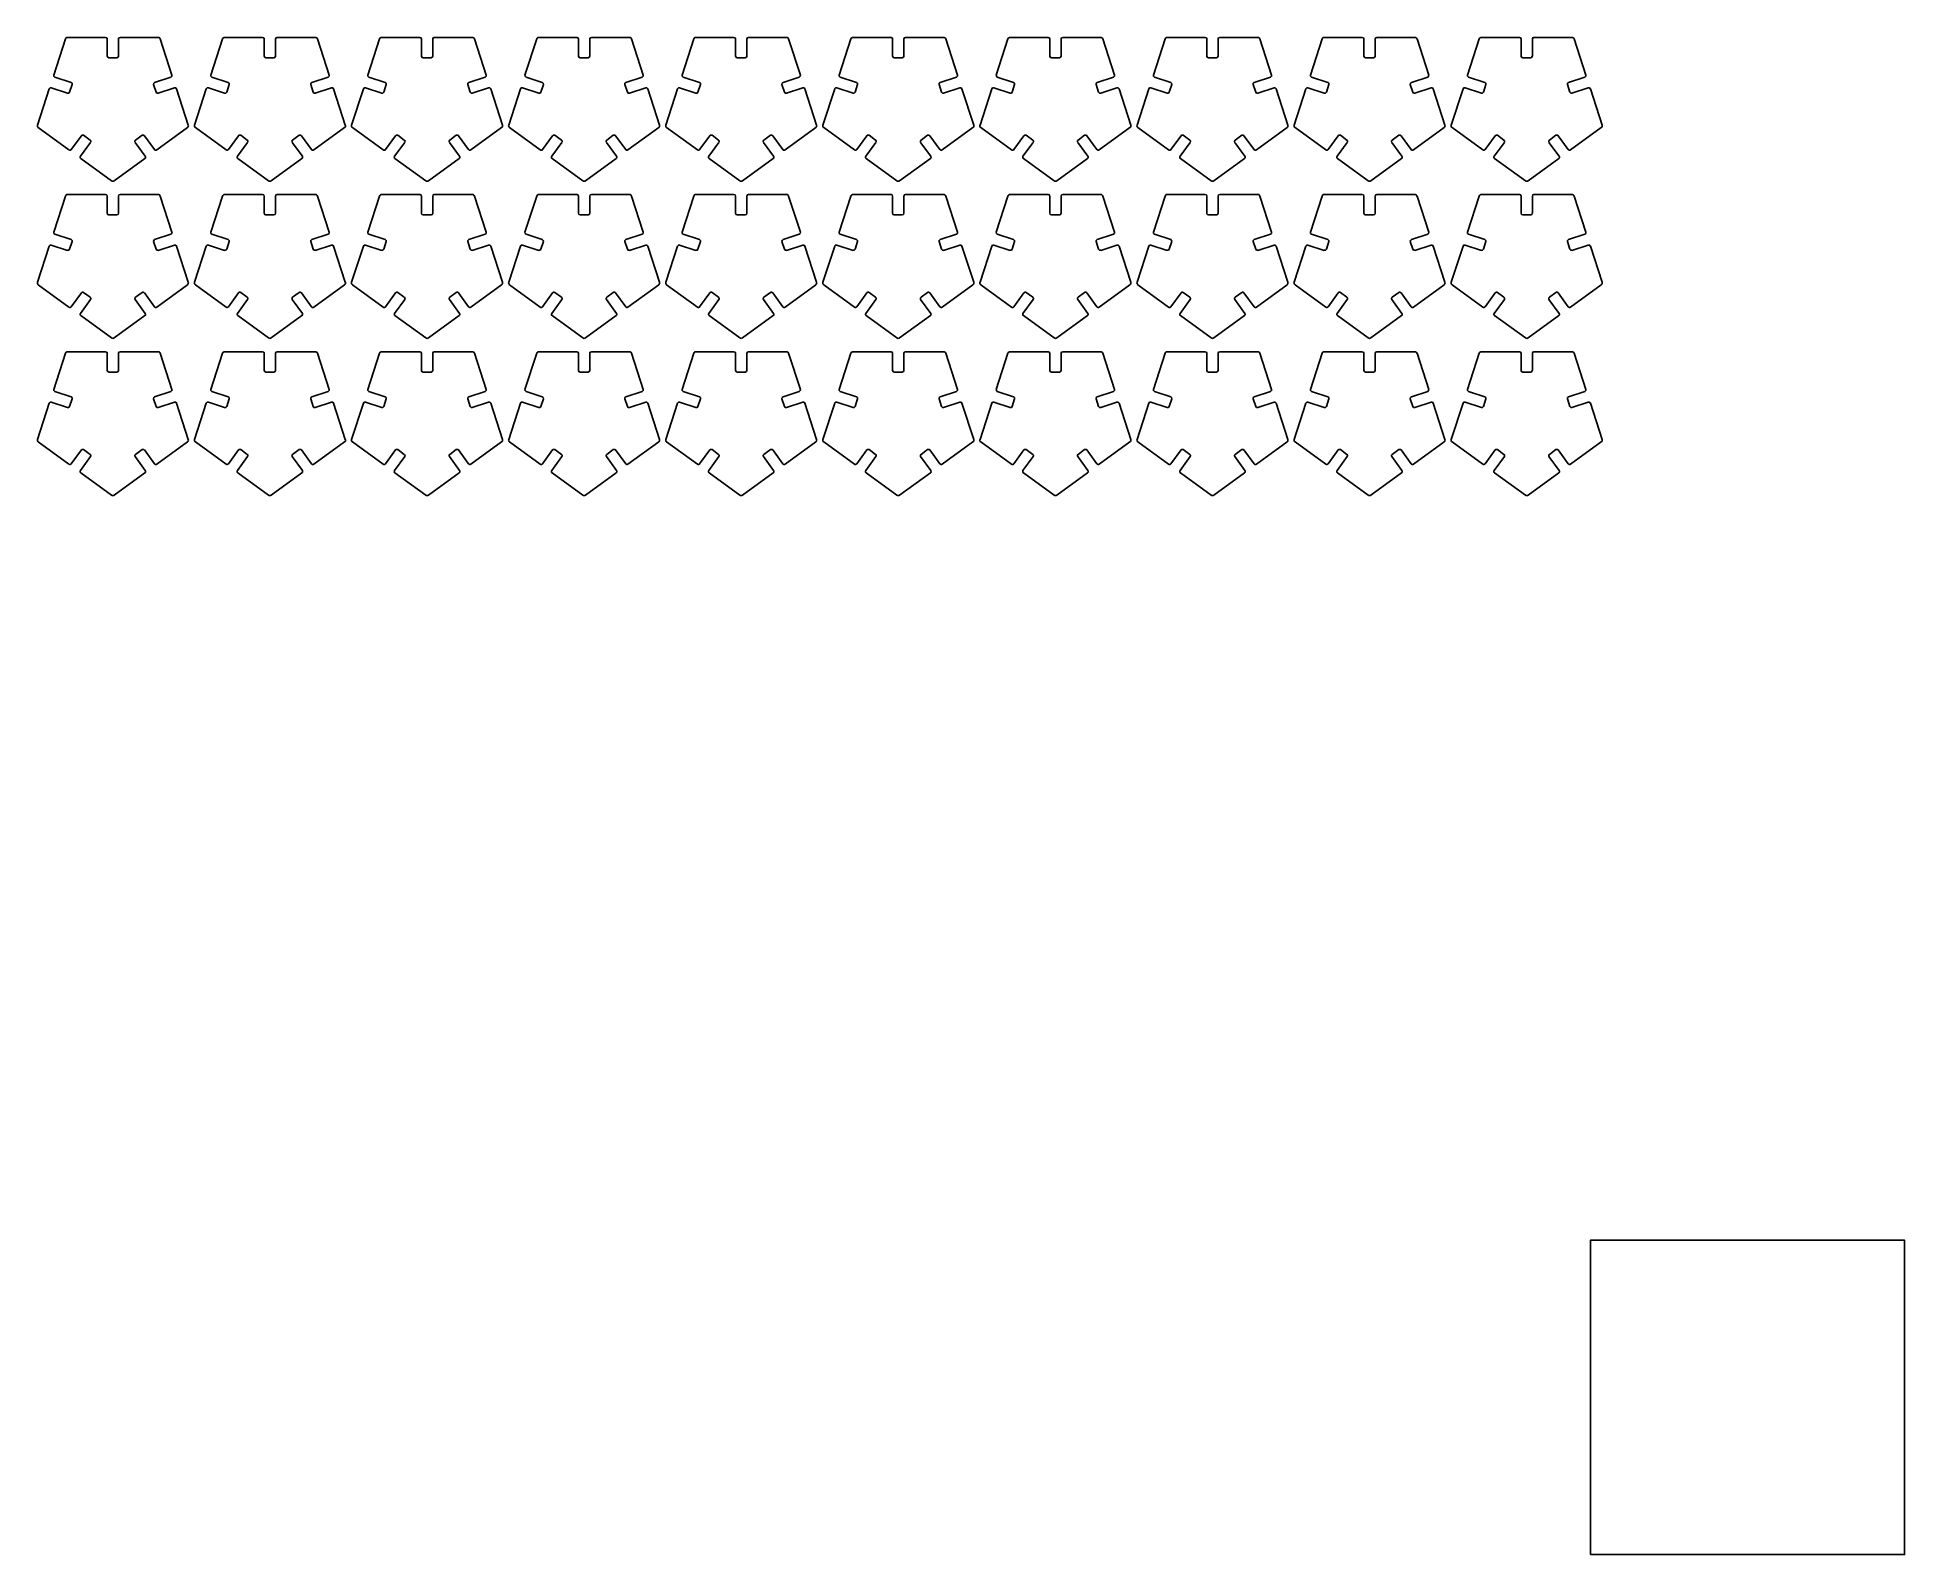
# Model space of a CAD drawing. Header units: millimetres. Extents: x -494 to 100, y 0 to 483.
import ezdxf

# ---------------------------------------------------------------- set-up
doc = ezdxf.new("R2010")
doc.units = ezdxf.units.MM
doc.layers.add('Default', color=18, linetype='Continuous', true_color=0x000000)

msp = doc.modelspace()

# ---------------------------------------------------------------- linework, layer by layer
at = {"layer": 'Default'}
for p, q in [((-485.4, 482.23), (-489.13, 470.74)), ((-472.63, 482.73), (-484.71, 482.73)), ((-472.1, 476.75), (-472.1, 482.21)), ((-468.5, 482.21), (-468.5, 476.75)), ((-455.9, 482.73), (-467.98, 482.73)), ((-451.48, 470.74), (-455.21, 482.23)), ((-435.4, 482.23), (-439.13, 470.74)), ((-422.63, 482.73), (-434.71, 482.73)), ((-422.1, 476.75), (-422.1, 482.21)), ((-418.5, 482.21), (-418.5, 476.75)), ((-405.9, 482.73), (-417.98, 482.73)), ((-401.48, 470.74), (-405.21, 482.23)), ((-385.4, 482.23), (-389.13, 470.74)), ((-372.63, 482.73), (-384.71, 482.73)), ((-372.1, 476.75), (-372.1, 482.21)), ((-368.5, 482.21), (-368.5, 476.75)), ((-355.9, 482.73), (-367.98, 482.73)), ((-351.48, 470.74), (-355.21, 482.23)), ((-335.4, 482.23), (-339.13, 470.74)), ((-322.63, 482.73), (-334.71, 482.73)), ((-322.1, 476.75), (-322.1, 482.21)), ((-318.5, 482.21), (-318.5, 476.75)), ((-305.9, 482.73), (-317.98, 482.73)), ((-301.48, 470.74), (-305.21, 482.23)), ((-285.4, 482.23), (-289.13, 470.74)), ((-272.63, 482.73), (-284.71, 482.73)), ((-272.1, 476.75), (-272.1, 482.21)), ((-268.5, 482.21), (-268.5, 476.75)), ((-255.9, 482.73), (-267.98, 482.73)), ((-251.48, 470.74), (-255.21, 482.23)), ((-235.4, 482.23), (-239.13, 470.74)), ((-222.63, 482.73), (-234.71, 482.73)), ((-222.1, 476.75), (-222.1, 482.21)), ((-218.5, 482.21), (-218.5, 476.75)), ((-205.9, 482.73), (-217.98, 482.73)), ((-201.48, 470.74), (-205.21, 482.23)), ((-185.4, 482.23), (-189.13, 470.74)), ((-172.63, 482.73), (-184.71, 482.73)), ((-172.1, 476.75), (-172.1, 482.21)), ((-168.5, 482.21), (-168.5, 476.75)), ((-155.9, 482.73), (-167.98, 482.73)), ((-151.48, 470.74), (-155.21, 482.23)), ((-135.4, 482.23), (-139.13, 470.74)), ((-122.63, 482.73), (-134.71, 482.73)), ((-122.1, 476.75), (-122.1, 482.21)), ((-118.5, 482.21), (-118.5, 476.75)), ((-105.9, 482.73), (-117.98, 482.73)), ((-101.48, 470.74), (-105.21, 482.23)), ((-85.4, 482.23), (-89.13, 470.74)), ((-72.63, 482.73), (-84.71, 482.73)), ((-72.1, 476.75), (-72.1, 482.21)), ((-68.5, 482.21), (-68.5, 476.75)), ((-55.9, 482.73), (-67.98, 482.73)), ((-51.48, 470.74), (-55.21, 482.23)), ((-35.4, 482.23), (-39.13, 470.74)), ((-22.63, 482.73), (-34.71, 482.73)), ((-22.1, 476.75), (-22.1, 482.21)), ((-18.5, 482.21), (-18.5, 476.75)), ((-5.9, 482.73), (-17.98, 482.73)), ((-1.48, 470.74), (-5.21, 482.23)), ((-469.03, 476.23), (-471.58, 476.23)), ((-419.03, 476.23), (-421.58, 476.23)), ((-369.03, 476.23), (-371.58, 476.23)), ((-319.03, 476.23), (-321.58, 476.23)), ((-269.03, 476.23), (-271.58, 476.23)), ((-219.03, 476.23), (-221.58, 476.23)), ((-169.03, 476.23), (-171.58, 476.23)), ((-119.03, 476.23), (-121.58, 476.23)), ((-69.03, 476.23), (-71.58, 476.23)), ((-19.03, 476.23), (-21.58, 476.23)), ((-488.79, 470.08), (-483.61, 468.4)), ((-457, 468.4), (-451.81, 470.08)), ((-438.79, 470.08), (-433.61, 468.4)), ((-407, 468.4), (-401.81, 470.08)), ((-388.79, 470.08), (-383.61, 468.4)), ((-357, 468.4), (-351.81, 470.08)), ((-338.79, 470.08), (-333.61, 468.4)), ((-307, 468.4), (-301.81, 470.08)), ((-288.79, 470.08), (-283.61, 468.4)), ((-257, 468.4), (-251.81, 470.08)), ((-238.79, 470.08), (-233.61, 468.4)), ((-207, 468.4), (-201.81, 470.08)), ((-188.79, 470.08), (-183.61, 468.4)), ((-157, 468.4), (-151.81, 470.08)), ((-138.79, 470.08), (-133.61, 468.4)), ((-107, 468.4), (-101.81, 470.08)), ((-88.79, 470.08), (-83.61, 468.4)), ((-57, 468.4), (-51.81, 470.08)), ((-38.79, 470.08), (-33.61, 468.4)), ((-7, 468.4), (-1.81, 470.08)), ((-490.56, 466.32), (-494.3, 454.83)), ((-484.72, 464.97), (-489.91, 466.66)), ((-483.27, 467.74), (-484.06, 465.31)), ((-456.55, 465.31), (-457.34, 467.74)), ((-450.7, 466.66), (-455.89, 464.97)), ((-446.31, 454.83), (-450.04, 466.32)), ((-440.56, 466.32), (-444.3, 454.83)), ((-434.72, 464.97), (-439.91, 466.66)), ((-433.27, 467.74), (-434.06, 465.31)), ((-406.55, 465.31), (-407.34, 467.74)), ((-400.7, 466.66), (-405.89, 464.97)), ((-396.31, 454.83), (-400.04, 466.32)), ((-390.56, 466.32), (-394.3, 454.83)), ((-384.72, 464.97), (-389.91, 466.66)), ((-383.27, 467.74), (-384.06, 465.31)), ((-356.55, 465.31), (-357.34, 467.74)), ((-350.7, 466.66), (-355.89, 464.97)), ((-346.31, 454.83), (-350.04, 466.32)), ((-340.56, 466.32), (-344.3, 454.83)), ((-334.72, 464.97), (-339.91, 466.66)), ((-333.27, 467.74), (-334.06, 465.31)), ((-306.55, 465.31), (-307.34, 467.74)), ((-300.7, 466.66), (-305.89, 464.97)), ((-296.31, 454.83), (-300.04, 466.32)), ((-290.56, 466.32), (-294.3, 454.83)), ((-284.72, 464.97), (-289.91, 466.66)), ((-283.27, 467.74), (-284.06, 465.31)), ((-256.55, 465.31), (-257.34, 467.74)), ((-250.7, 466.66), (-255.89, 464.97)), ((-246.31, 454.83), (-250.04, 466.32)), ((-240.56, 466.32), (-244.3, 454.83)), ((-234.72, 464.97), (-239.91, 466.66)), ((-233.27, 467.74), (-234.06, 465.31)), ((-206.55, 465.31), (-207.34, 467.74)), ((-200.7, 466.66), (-205.89, 464.97)), ((-196.31, 454.83), (-200.04, 466.32)), ((-190.56, 466.32), (-194.3, 454.83)), ((-184.72, 464.97), (-189.91, 466.66)), ((-183.27, 467.74), (-184.06, 465.31)), ((-156.55, 465.31), (-157.34, 467.74)), ((-150.7, 466.66), (-155.89, 464.97)), ((-146.31, 454.83), (-150.04, 466.32)), ((-140.56, 466.32), (-144.3, 454.83)), ((-134.72, 464.97), (-139.91, 466.66)), ((-133.27, 467.74), (-134.06, 465.31)), ((-106.55, 465.31), (-107.34, 467.74)), ((-100.7, 466.66), (-105.89, 464.97)), ((-96.31, 454.83), (-100.04, 466.32)), ((-90.56, 466.32), (-94.3, 454.83)), ((-84.72, 464.97), (-89.91, 466.66)), ((-83.27, 467.74), (-84.06, 465.31)), ((-56.55, 465.31), (-57.34, 467.74)), ((-50.7, 466.66), (-55.89, 464.97)), ((-46.31, 454.83), (-50.04, 466.32)), ((-40.56, 466.32), (-44.3, 454.83)), ((-34.72, 464.97), (-39.91, 466.66)), ((-33.27, 467.74), (-34.06, 465.31)), ((-6.55, 465.31), (-7.34, 467.74)), ((-0.7, 466.66), (-5.89, 464.97)), ((3.69, 454.83), (-0.04, 466.32)), ((-494.04, 454.03), (-484.26, 446.92)), ((-456.35, 446.92), (-446.57, 454.03)), ((-444.04, 454.03), (-434.26, 446.92)), ((-406.35, 446.92), (-396.57, 454.03)), ((-394.04, 454.03), (-384.26, 446.92)), ((-356.35, 446.92), (-346.57, 454.03)), ((-344.04, 454.03), (-334.26, 446.92)), ((-306.35, 446.92), (-296.57, 454.03)), ((-294.04, 454.03), (-284.26, 446.92)), ((-256.35, 446.92), (-246.57, 454.03)), ((-244.04, 454.03), (-234.26, 446.92)), ((-206.35, 446.92), (-196.57, 454.03)), ((-194.04, 454.03), (-184.26, 446.92)), ((-156.35, 446.92), (-146.57, 454.03)), ((-144.04, 454.03), (-134.26, 446.92)), ((-106.35, 446.92), (-96.57, 454.03)), ((-94.04, 454.03), (-84.26, 446.92)), ((-56.35, 446.92), (-46.57, 454.03)), ((-44.04, 454.03), (-34.26, 446.92)), ((-6.35, 446.92), (3.43, 454.03)), ((-483.53, 447.04), (-480.32, 451.45)), ((-477.41, 449.33), (-480.62, 444.92)), ((-479.6, 451.57), (-477.53, 450.06)), ((-459.99, 444.92), (-463.2, 449.33)), ((-463.08, 450.06), (-461.01, 451.57)), ((-460.28, 451.45), (-457.08, 447.04)), ((-433.53, 447.04), (-430.32, 451.45)), ((-427.41, 449.33), (-430.62, 444.92)), ((-429.6, 451.57), (-427.53, 450.06)), ((-409.99, 444.92), (-413.2, 449.33)), ((-413.08, 450.06), (-411.01, 451.57)), ((-410.28, 451.45), (-407.08, 447.04)), ((-383.53, 447.04), (-380.32, 451.45)), ((-377.41, 449.33), (-380.62, 444.92)), ((-379.6, 451.57), (-377.53, 450.06)), ((-359.99, 444.92), (-363.2, 449.33)), ((-363.08, 450.06), (-361.01, 451.57)), ((-360.28, 451.45), (-357.08, 447.04)), ((-333.53, 447.04), (-330.32, 451.45)), ((-327.41, 449.33), (-330.62, 444.92)), ((-329.6, 451.57), (-327.53, 450.06)), ((-309.99, 444.92), (-313.2, 449.33)), ((-313.08, 450.06), (-311.01, 451.57)), ((-310.28, 451.45), (-307.08, 447.04)), ((-283.53, 447.04), (-280.32, 451.45)), ((-277.41, 449.33), (-280.62, 444.92)), ((-279.6, 451.57), (-277.53, 450.06)), ((-259.99, 444.92), (-263.2, 449.33)), ((-263.08, 450.06), (-261.01, 451.57)), ((-260.28, 451.45), (-257.08, 447.04)), ((-233.53, 447.04), (-230.32, 451.45)), ((-227.41, 449.33), (-230.62, 444.92)), ((-229.6, 451.57), (-227.53, 450.06)), ((-209.99, 444.92), (-213.2, 449.33)), ((-213.08, 450.06), (-211.01, 451.57)), ((-210.28, 451.45), (-207.08, 447.04)), ((-183.53, 447.04), (-180.32, 451.45)), ((-177.41, 449.33), (-180.62, 444.92)), ((-179.6, 451.57), (-177.53, 450.06)), ((-159.99, 444.92), (-163.2, 449.33)), ((-163.08, 450.06), (-161.01, 451.57)), ((-160.28, 451.45), (-157.08, 447.04)), ((-133.53, 447.04), (-130.32, 451.45)), ((-127.41, 449.33), (-130.62, 444.92)), ((-129.6, 451.57), (-127.53, 450.06)), ((-109.99, 444.92), (-113.2, 449.33)), ((-113.08, 450.06), (-111.01, 451.57)), ((-110.28, 451.45), (-107.08, 447.04)), ((-83.53, 447.04), (-80.32, 451.45)), ((-77.41, 449.33), (-80.62, 444.92)), ((-79.6, 451.57), (-77.53, 450.06)), ((-59.99, 444.92), (-63.2, 449.33)), ((-63.08, 450.06), (-61.01, 451.57)), ((-60.28, 451.45), (-57.08, 447.04)), ((-33.53, 447.04), (-30.32, 451.45)), ((-27.41, 449.33), (-30.62, 444.92)), ((-29.6, 451.57), (-27.53, 450.06)), ((-9.99, 444.92), (-13.2, 449.33)), ((-13.08, 450.06), (-11.01, 451.57)), ((-10.28, 451.45), (-7.08, 447.04)), ((-480.5, 444.19), (-470.73, 437.09)), ((-469.88, 437.09), (-460.1, 444.19)), ((-430.5, 444.19), (-420.73, 437.09)), ((-419.88, 437.09), (-410.1, 444.19)), ((-380.5, 444.19), (-370.73, 437.09)), ((-369.88, 437.09), (-360.1, 444.19)), ((-330.5, 444.19), (-320.73, 437.09)), ((-319.88, 437.09), (-310.1, 444.19)), ((-280.5, 444.19), (-270.73, 437.09)), ((-269.88, 437.09), (-260.1, 444.19)), ((-230.5, 444.19), (-220.73, 437.09)), ((-219.88, 437.09), (-210.1, 444.19)), ((-180.5, 444.19), (-170.73, 437.09)), ((-169.88, 437.09), (-160.1, 444.19)), ((-130.5, 444.19), (-120.73, 437.09)), ((-119.88, 437.09), (-110.1, 444.19)), ((-80.5, 444.19), (-70.73, 437.09)), ((-69.88, 437.09), (-60.1, 444.19)), ((-30.5, 444.19), (-20.73, 437.09)), ((-19.88, 437.09), (-10.1, 444.19)), ((-485.4, 432.23), (-489.13, 420.74)), ((-472.63, 432.73), (-484.71, 432.73)), ((-472.1, 426.75), (-472.1, 432.21)), ((-468.5, 432.21), (-468.5, 426.75)), ((-455.9, 432.73), (-467.98, 432.73)), ((-451.48, 420.74), (-455.21, 432.23)), ((-435.4, 432.23), (-439.13, 420.74)), ((-422.63, 432.73), (-434.71, 432.73)), ((-422.1, 426.75), (-422.1, 432.21)), ((-418.5, 432.21), (-418.5, 426.75)), ((-405.9, 432.73), (-417.98, 432.73)), ((-401.48, 420.74), (-405.21, 432.23)), ((-385.4, 432.23), (-389.13, 420.74)), ((-372.63, 432.73), (-384.71, 432.73)), ((-372.1, 426.75), (-372.1, 432.21)), ((-368.5, 432.21), (-368.5, 426.75)), ((-355.9, 432.73), (-367.98, 432.73)), ((-351.48, 420.74), (-355.21, 432.23)), ((-335.4, 432.23), (-339.13, 420.74)), ((-322.63, 432.73), (-334.71, 432.73)), ((-322.1, 426.75), (-322.1, 432.21)), ((-318.5, 432.21), (-318.5, 426.75)), ((-305.9, 432.73), (-317.98, 432.73)), ((-301.48, 420.74), (-305.21, 432.23)), ((-285.4, 432.23), (-289.13, 420.74)), ((-272.63, 432.73), (-284.71, 432.73)), ((-272.1, 426.75), (-272.1, 432.21)), ((-268.5, 432.21), (-268.5, 426.75)), ((-255.9, 432.73), (-267.98, 432.73)), ((-251.48, 420.74), (-255.21, 432.23)), ((-235.4, 432.23), (-239.13, 420.74)), ((-222.63, 432.73), (-234.71, 432.73)), ((-222.1, 426.75), (-222.1, 432.21)), ((-218.5, 432.21), (-218.5, 426.75)), ((-205.9, 432.73), (-217.98, 432.73)), ((-201.48, 420.74), (-205.21, 432.23)), ((-185.4, 432.23), (-189.13, 420.74)), ((-172.63, 432.73), (-184.71, 432.73)), ((-172.1, 426.75), (-172.1, 432.21)), ((-168.5, 432.21), (-168.5, 426.75)), ((-155.9, 432.73), (-167.98, 432.73)), ((-151.48, 420.74), (-155.21, 432.23)), ((-135.4, 432.23), (-139.13, 420.74)), ((-122.63, 432.73), (-134.71, 432.73)), ((-122.1, 426.75), (-122.1, 432.21)), ((-118.5, 432.21), (-118.5, 426.75)), ((-105.9, 432.73), (-117.98, 432.73)), ((-101.48, 420.74), (-105.21, 432.23)), ((-85.4, 432.23), (-89.13, 420.74)), ((-72.63, 432.73), (-84.71, 432.73)), ((-72.1, 426.75), (-72.1, 432.21)), ((-68.5, 432.21), (-68.5, 426.75)), ((-55.9, 432.73), (-67.98, 432.73)), ((-51.48, 420.74), (-55.21, 432.23)), ((-35.4, 432.23), (-39.13, 420.74)), ((-22.63, 432.73), (-34.71, 432.73)), ((-22.1, 426.75), (-22.1, 432.21)), ((-18.5, 432.21), (-18.5, 426.75)), ((-5.9, 432.73), (-17.98, 432.73)), ((-1.48, 420.74), (-5.21, 432.23)), ((-469.03, 426.23), (-471.58, 426.23)), ((-419.03, 426.23), (-421.58, 426.23)), ((-369.03, 426.23), (-371.58, 426.23)), ((-319.03, 426.23), (-321.58, 426.23)), ((-269.03, 426.23), (-271.58, 426.23)), ((-219.03, 426.23), (-221.58, 426.23)), ((-169.03, 426.23), (-171.58, 426.23)), ((-119.03, 426.23), (-121.58, 426.23)), ((-69.03, 426.23), (-71.58, 426.23)), ((-19.03, 426.23), (-21.58, 426.23)), ((-490.56, 416.32), (-494.3, 404.83)), ((-484.72, 414.97), (-489.91, 416.66)), ((-488.79, 420.08), (-483.61, 418.4)), ((-483.27, 417.74), (-484.06, 415.31)), ((-456.55, 415.31), (-457.34, 417.74)), ((-457, 418.4), (-451.81, 420.08)), ((-450.7, 416.66), (-455.89, 414.97)), ((-446.31, 404.83), (-450.04, 416.32)), ((-440.56, 416.32), (-444.3, 404.83)), ((-434.72, 414.97), (-439.91, 416.66)), ((-438.79, 420.08), (-433.61, 418.4)), ((-433.27, 417.74), (-434.06, 415.31)), ((-406.55, 415.31), (-407.34, 417.74)), ((-407, 418.4), (-401.81, 420.08)), ((-400.7, 416.66), (-405.89, 414.97)), ((-396.31, 404.83), (-400.04, 416.32)), ((-390.56, 416.32), (-394.3, 404.83)), ((-384.72, 414.97), (-389.91, 416.66)), ((-388.79, 420.08), (-383.61, 418.4)), ((-383.27, 417.74), (-384.06, 415.31)), ((-356.55, 415.31), (-357.34, 417.74)), ((-357, 418.4), (-351.81, 420.08)), ((-350.7, 416.66), (-355.89, 414.97)), ((-346.31, 404.83), (-350.04, 416.32)), ((-340.56, 416.32), (-344.3, 404.83)), ((-334.72, 414.97), (-339.91, 416.66)), ((-338.79, 420.08), (-333.61, 418.4)), ((-333.27, 417.74), (-334.06, 415.31)), ((-306.55, 415.31), (-307.34, 417.74)), ((-307, 418.4), (-301.81, 420.08)), ((-300.7, 416.66), (-305.89, 414.97)), ((-296.31, 404.83), (-300.04, 416.32)), ((-290.56, 416.32), (-294.3, 404.83)), ((-284.72, 414.97), (-289.91, 416.66)), ((-288.79, 420.08), (-283.61, 418.4)), ((-283.27, 417.74), (-284.06, 415.31)), ((-256.55, 415.31), (-257.34, 417.74)), ((-257, 418.4), (-251.81, 420.08)), ((-250.7, 416.66), (-255.89, 414.97)), ((-246.31, 404.83), (-250.04, 416.32)), ((-240.56, 416.32), (-244.3, 404.83)), ((-234.72, 414.97), (-239.91, 416.66)), ((-238.79, 420.08), (-233.61, 418.4)), ((-233.27, 417.74), (-234.06, 415.31)), ((-206.55, 415.31), (-207.34, 417.74)), ((-207, 418.4), (-201.81, 420.08)), ((-200.7, 416.66), (-205.89, 414.97)), ((-196.31, 404.83), (-200.04, 416.32)), ((-190.56, 416.32), (-194.3, 404.83)), ((-184.72, 414.97), (-189.91, 416.66)), ((-188.79, 420.08), (-183.61, 418.4)), ((-183.27, 417.74), (-184.06, 415.31)), ((-156.55, 415.31), (-157.34, 417.74)), ((-157, 418.4), (-151.81, 420.08)), ((-150.7, 416.66), (-155.89, 414.97)), ((-146.31, 404.83), (-150.04, 416.32)), ((-140.56, 416.32), (-144.3, 404.83)), ((-134.72, 414.97), (-139.91, 416.66)), ((-138.79, 420.08), (-133.61, 418.4)), ((-133.27, 417.74), (-134.06, 415.31)), ((-106.55, 415.31), (-107.34, 417.74)), ((-107, 418.4), (-101.81, 420.08)), ((-100.7, 416.66), (-105.89, 414.97)), ((-96.31, 404.83), (-100.04, 416.32)), ((-90.56, 416.32), (-94.3, 404.83)), ((-84.72, 414.97), (-89.91, 416.66)), ((-88.79, 420.08), (-83.61, 418.4)), ((-83.27, 417.74), (-84.06, 415.31)), ((-56.55, 415.31), (-57.34, 417.74)), ((-57, 418.4), (-51.81, 420.08)), ((-50.7, 416.66), (-55.89, 414.97)), ((-46.31, 404.83), (-50.04, 416.32)), ((-40.56, 416.32), (-44.3, 404.83)), ((-34.72, 414.97), (-39.91, 416.66)), ((-38.79, 420.08), (-33.61, 418.4)), ((-33.27, 417.74), (-34.06, 415.31)), ((-6.55, 415.31), (-7.34, 417.74)), ((-7, 418.4), (-1.81, 420.08)), ((-0.7, 416.66), (-5.89, 414.97)), ((3.69, 404.83), (-0.04, 416.32)), ((-494.04, 404.03), (-484.26, 396.92)), ((-483.53, 397.04), (-480.32, 401.45)), ((-477.41, 399.33), (-480.62, 394.92)), ((-479.6, 401.57), (-477.53, 400.06)), ((-459.99, 394.92), (-463.2, 399.33)), ((-463.08, 400.06), (-461.01, 401.57)), ((-460.28, 401.45), (-457.08, 397.04)), ((-456.35, 396.92), (-446.57, 404.03)), ((-444.04, 404.03), (-434.26, 396.92)), ((-433.53, 397.04), (-430.32, 401.45)), ((-427.41, 399.33), (-430.62, 394.92)), ((-429.6, 401.57), (-427.53, 400.06)), ((-409.99, 394.92), (-413.2, 399.33)), ((-413.08, 400.06), (-411.01, 401.57)), ((-410.28, 401.45), (-407.08, 397.04)), ((-406.35, 396.92), (-396.57, 404.03)), ((-394.04, 404.03), (-384.26, 396.92)), ((-383.53, 397.04), (-380.32, 401.45)), ((-377.41, 399.33), (-380.62, 394.92)), ((-379.6, 401.57), (-377.53, 400.06)), ((-359.99, 394.92), (-363.2, 399.33)), ((-363.08, 400.06), (-361.01, 401.57)), ((-360.28, 401.45), (-357.08, 397.04)), ((-356.35, 396.92), (-346.57, 404.03)), ((-344.04, 404.03), (-334.26, 396.92)), ((-333.53, 397.04), (-330.32, 401.45)), ((-327.41, 399.33), (-330.62, 394.92)), ((-329.6, 401.57), (-327.53, 400.06)), ((-309.99, 394.92), (-313.2, 399.33)), ((-313.08, 400.06), (-311.01, 401.57)), ((-310.28, 401.45), (-307.08, 397.04)), ((-306.35, 396.92), (-296.57, 404.03)), ((-294.04, 404.03), (-284.26, 396.92)), ((-283.53, 397.04), (-280.32, 401.45)), ((-277.41, 399.33), (-280.62, 394.92)), ((-279.6, 401.57), (-277.53, 400.06)), ((-259.99, 394.92), (-263.2, 399.33)), ((-263.08, 400.06), (-261.01, 401.57)), ((-260.28, 401.45), (-257.08, 397.04)), ((-256.35, 396.92), (-246.57, 404.03)), ((-244.04, 404.03), (-234.26, 396.92)), ((-233.53, 397.04), (-230.32, 401.45)), ((-227.41, 399.33), (-230.62, 394.92)), ((-229.6, 401.57), (-227.53, 400.06)), ((-209.99, 394.92), (-213.2, 399.33)), ((-213.08, 400.06), (-211.01, 401.57)), ((-210.28, 401.45), (-207.08, 397.04)), ((-206.35, 396.92), (-196.57, 404.03)), ((-194.04, 404.03), (-184.26, 396.92)), ((-183.53, 397.04), (-180.32, 401.45)), ((-177.41, 399.33), (-180.62, 394.92)), ((-179.6, 401.57), (-177.53, 400.06)), ((-159.99, 394.92), (-163.2, 399.33)), ((-163.08, 400.06), (-161.01, 401.57)), ((-160.28, 401.45), (-157.08, 397.04)), ((-156.35, 396.92), (-146.57, 404.03)), ((-144.04, 404.03), (-134.26, 396.92)), ((-133.53, 397.04), (-130.32, 401.45)), ((-127.41, 399.33), (-130.62, 394.92)), ((-129.6, 401.57), (-127.53, 400.06)), ((-109.99, 394.92), (-113.2, 399.33)), ((-113.08, 400.06), (-111.01, 401.57)), ((-110.28, 401.45), (-107.08, 397.04)), ((-106.35, 396.92), (-96.57, 404.03)), ((-94.04, 404.03), (-84.26, 396.92)), ((-83.53, 397.04), (-80.32, 401.45)), ((-77.41, 399.33), (-80.62, 394.92)), ((-79.6, 401.57), (-77.53, 400.06)), ((-59.99, 394.92), (-63.2, 399.33)), ((-63.08, 400.06), (-61.01, 401.57)), ((-60.28, 401.45), (-57.08, 397.04)), ((-56.35, 396.92), (-46.57, 404.03)), ((-44.04, 404.03), (-34.26, 396.92)), ((-33.53, 397.04), (-30.32, 401.45)), ((-27.41, 399.33), (-30.62, 394.92)), ((-29.6, 401.57), (-27.53, 400.06)), ((-9.99, 394.92), (-13.2, 399.33)), ((-13.08, 400.06), (-11.01, 401.57)), ((-10.28, 401.45), (-7.08, 397.04)), ((-6.35, 396.92), (3.43, 404.03)), ((-480.5, 394.19), (-470.73, 387.09)), ((-469.88, 387.09), (-460.1, 394.19)), ((-430.5, 394.19), (-420.73, 387.09)), ((-419.88, 387.09), (-410.1, 394.19)), ((-380.5, 394.19), (-370.73, 387.09)), ((-369.88, 387.09), (-360.1, 394.19)), ((-330.5, 394.19), (-320.73, 387.09)), ((-319.88, 387.09), (-310.1, 394.19)), ((-280.5, 394.19), (-270.73, 387.09)), ((-269.88, 387.09), (-260.1, 394.19)), ((-230.5, 394.19), (-220.73, 387.09)), ((-219.88, 387.09), (-210.1, 394.19)), ((-180.5, 394.19), (-170.73, 387.09)), ((-169.88, 387.09), (-160.1, 394.19)), ((-130.5, 394.19), (-120.73, 387.09)), ((-119.88, 387.09), (-110.1, 394.19)), ((-80.5, 394.19), (-70.73, 387.09)), ((-69.88, 387.09), (-60.1, 394.19)), ((-30.5, 394.19), (-20.73, 387.09)), ((-19.88, 387.09), (-10.1, 394.19)), ((-485.4, 382.23), (-489.13, 370.74)), ((-472.63, 382.73), (-484.71, 382.73)), ((-472.1, 376.75), (-472.1, 382.21)), ((-468.5, 382.21), (-468.5, 376.75)), ((-455.9, 382.73), (-467.98, 382.73)), ((-451.48, 370.74), (-455.21, 382.23)), ((-435.4, 382.23), (-439.13, 370.74)), ((-422.63, 382.73), (-434.71, 382.73)), ((-422.1, 376.75), (-422.1, 382.21)), ((-418.5, 382.21), (-418.5, 376.75)), ((-405.9, 382.73), (-417.98, 382.73)), ((-401.48, 370.74), (-405.21, 382.23)), ((-385.4, 382.23), (-389.13, 370.74)), ((-372.63, 382.73), (-384.71, 382.73)), ((-372.1, 376.75), (-372.1, 382.21)), ((-368.5, 382.21), (-368.5, 376.75)), ((-355.9, 382.73), (-367.98, 382.73)), ((-351.48, 370.74), (-355.21, 382.23)), ((-335.4, 382.23), (-339.13, 370.74)), ((-322.63, 382.73), (-334.71, 382.73)), ((-322.1, 376.75), (-322.1, 382.21)), ((-318.5, 382.21), (-318.5, 376.75)), ((-305.9, 382.73), (-317.98, 382.73)), ((-301.48, 370.74), (-305.21, 382.23)), ((-285.4, 382.23), (-289.13, 370.74)), ((-272.63, 382.73), (-284.71, 382.73)), ((-272.1, 376.75), (-272.1, 382.21)), ((-268.5, 382.21), (-268.5, 376.75)), ((-255.9, 382.73), (-267.98, 382.73)), ((-251.48, 370.74), (-255.21, 382.23)), ((-235.4, 382.23), (-239.13, 370.74)), ((-222.63, 382.73), (-234.71, 382.73)), ((-222.1, 376.75), (-222.1, 382.21)), ((-218.5, 382.21), (-218.5, 376.75)), ((-205.9, 382.73), (-217.98, 382.73)), ((-201.48, 370.74), (-205.21, 382.23)), ((-185.4, 382.23), (-189.13, 370.74)), ((-172.63, 382.73), (-184.71, 382.73)), ((-172.1, 376.75), (-172.1, 382.21)), ((-168.5, 382.21), (-168.5, 376.75)), ((-155.9, 382.73), (-167.98, 382.73)), ((-151.48, 370.74), (-155.21, 382.23)), ((-135.4, 382.23), (-139.13, 370.74)), ((-122.63, 382.73), (-134.71, 382.73)), ((-122.1, 376.75), (-122.1, 382.21)), ((-118.5, 382.21), (-118.5, 376.75)), ((-105.9, 382.73), (-117.98, 382.73)), ((-101.48, 370.74), (-105.21, 382.23)), ((-85.4, 382.23), (-89.13, 370.74)), ((-72.63, 382.73), (-84.71, 382.73)), ((-72.1, 376.75), (-72.1, 382.21)), ((-68.5, 382.21), (-68.5, 376.75)), ((-55.9, 382.73), (-67.98, 382.73)), ((-51.48, 370.74), (-55.21, 382.23)), ((-35.4, 382.23), (-39.13, 370.74)), ((-22.63, 382.73), (-34.71, 382.73)), ((-22.1, 376.75), (-22.1, 382.21)), ((-18.5, 382.21), (-18.5, 376.75)), ((-5.9, 382.73), (-17.98, 382.73)), ((-1.48, 370.74), (-5.21, 382.23)), ((-469.03, 376.23), (-471.58, 376.23)), ((-419.03, 376.23), (-421.58, 376.23)), ((-369.03, 376.23), (-371.58, 376.23)), ((-319.03, 376.23), (-321.58, 376.23)), ((-269.03, 376.23), (-271.58, 376.23)), ((-219.03, 376.23), (-221.58, 376.23)), ((-169.03, 376.23), (-171.58, 376.23)), ((-119.03, 376.23), (-121.58, 376.23)), ((-69.03, 376.23), (-71.58, 376.23)), ((-19.03, 376.23), (-21.58, 376.23)), ((-488.79, 370.08), (-483.61, 368.4)), ((-457, 368.4), (-451.81, 370.08)), ((-438.79, 370.08), (-433.61, 368.4)), ((-407, 368.4), (-401.81, 370.08)), ((-388.79, 370.08), (-383.61, 368.4)), ((-357, 368.4), (-351.81, 370.08)), ((-338.79, 370.08), (-333.61, 368.4)), ((-307, 368.4), (-301.81, 370.08)), ((-288.79, 370.08), (-283.61, 368.4)), ((-257, 368.4), (-251.81, 370.08)), ((-238.79, 370.08), (-233.61, 368.4)), ((-207, 368.4), (-201.81, 370.08)), ((-188.79, 370.08), (-183.61, 368.4)), ((-157, 368.4), (-151.81, 370.08)), ((-138.79, 370.08), (-133.61, 368.4)), ((-107, 368.4), (-101.81, 370.08)), ((-88.79, 370.08), (-83.61, 368.4)), ((-57, 368.4), (-51.81, 370.08)), ((-38.79, 370.08), (-33.61, 368.4)), ((-7, 368.4), (-1.81, 370.08)), ((-490.56, 366.32), (-494.3, 354.83)), ((-484.72, 364.97), (-489.91, 366.66)), ((-483.27, 367.74), (-484.06, 365.31)), ((-456.55, 365.31), (-457.34, 367.74)), ((-450.7, 366.66), (-455.89, 364.97)), ((-446.31, 354.83), (-450.04, 366.32)), ((-440.56, 366.32), (-444.3, 354.83)), ((-434.72, 364.97), (-439.91, 366.66)), ((-433.27, 367.74), (-434.06, 365.31)), ((-406.55, 365.31), (-407.34, 367.74)), ((-400.7, 366.66), (-405.89, 364.97)), ((-396.31, 354.83), (-400.04, 366.32)), ((-390.56, 366.32), (-394.3, 354.83)), ((-384.72, 364.97), (-389.91, 366.66)), ((-383.27, 367.74), (-384.06, 365.31)), ((-356.55, 365.31), (-357.34, 367.74)), ((-350.7, 366.66), (-355.89, 364.97)), ((-346.31, 354.83), (-350.04, 366.32)), ((-340.56, 366.32), (-344.3, 354.83)), ((-334.72, 364.97), (-339.91, 366.66)), ((-333.27, 367.74), (-334.06, 365.31)), ((-306.55, 365.31), (-307.34, 367.74)), ((-300.7, 366.66), (-305.89, 364.97)), ((-296.31, 354.83), (-300.04, 366.32)), ((-290.56, 366.32), (-294.3, 354.83)), ((-284.72, 364.97), (-289.91, 366.66)), ((-283.27, 367.74), (-284.06, 365.31)), ((-256.55, 365.31), (-257.34, 367.74)), ((-250.7, 366.66), (-255.89, 364.97)), ((-246.31, 354.83), (-250.04, 366.32)), ((-240.56, 366.32), (-244.3, 354.83)), ((-234.72, 364.97), (-239.91, 366.66)), ((-233.27, 367.74), (-234.06, 365.31)), ((-206.55, 365.31), (-207.34, 367.74)), ((-200.7, 366.66), (-205.89, 364.97)), ((-196.31, 354.83), (-200.04, 366.32)), ((-190.56, 366.32), (-194.3, 354.83)), ((-184.72, 364.97), (-189.91, 366.66)), ((-183.27, 367.74), (-184.06, 365.31)), ((-156.55, 365.31), (-157.34, 367.74)), ((-150.7, 366.66), (-155.89, 364.97)), ((-146.31, 354.83), (-150.04, 366.32)), ((-140.56, 366.32), (-144.3, 354.83)), ((-134.72, 364.97), (-139.91, 366.66)), ((-133.27, 367.74), (-134.06, 365.31)), ((-106.55, 365.31), (-107.34, 367.74)), ((-100.7, 366.66), (-105.89, 364.97)), ((-96.31, 354.83), (-100.04, 366.32)), ((-90.56, 366.32), (-94.3, 354.83)), ((-84.72, 364.97), (-89.91, 366.66)), ((-83.27, 367.74), (-84.06, 365.31)), ((-56.55, 365.31), (-57.34, 367.74)), ((-50.7, 366.66), (-55.89, 364.97)), ((-46.31, 354.83), (-50.04, 366.32)), ((-40.56, 366.32), (-44.3, 354.83)), ((-34.72, 364.97), (-39.91, 366.66)), ((-33.27, 367.74), (-34.06, 365.31)), ((-6.55, 365.31), (-7.34, 367.74)), ((-0.7, 366.66), (-5.89, 364.97)), ((3.69, 354.83), (-0.04, 366.32)), ((-494.04, 354.03), (-484.26, 346.92)), ((-483.53, 347.04), (-480.32, 351.45)), ((-479.6, 351.57), (-477.53, 350.06)), ((-463.08, 350.06), (-461.01, 351.57)), ((-460.28, 351.45), (-457.08, 347.04)), ((-456.35, 346.92), (-446.57, 354.03)), ((-444.04, 354.03), (-434.26, 346.92)), ((-433.53, 347.04), (-430.32, 351.45)), ((-429.6, 351.57), (-427.53, 350.06)), ((-413.08, 350.06), (-411.01, 351.57)), ((-410.28, 351.45), (-407.08, 347.04)), ((-406.35, 346.92), (-396.57, 354.03)), ((-394.04, 354.03), (-384.26, 346.92)), ((-383.53, 347.04), (-380.32, 351.45)), ((-379.6, 351.57), (-377.53, 350.06)), ((-363.08, 350.06), (-361.01, 351.57)), ((-360.28, 351.45), (-357.08, 347.04)), ((-356.35, 346.92), (-346.57, 354.03)), ((-344.04, 354.03), (-334.26, 346.92)), ((-333.53, 347.04), (-330.32, 351.45)), ((-329.6, 351.57), (-327.53, 350.06)), ((-313.08, 350.06), (-311.01, 351.57)), ((-310.28, 351.45), (-307.08, 347.04)), ((-306.35, 346.92), (-296.57, 354.03)), ((-294.04, 354.03), (-284.26, 346.92)), ((-283.53, 347.04), (-280.32, 351.45)), ((-279.6, 351.57), (-277.53, 350.06)), ((-263.08, 350.06), (-261.01, 351.57)), ((-260.28, 351.45), (-257.08, 347.04)), ((-256.35, 346.92), (-246.57, 354.03)), ((-244.04, 354.03), (-234.26, 346.92)), ((-233.53, 347.04), (-230.32, 351.45)), ((-229.6, 351.57), (-227.53, 350.06)), ((-213.08, 350.06), (-211.01, 351.57)), ((-210.28, 351.45), (-207.08, 347.04)), ((-206.35, 346.92), (-196.57, 354.03)), ((-194.04, 354.03), (-184.26, 346.92)), ((-183.53, 347.04), (-180.32, 351.45)), ((-179.6, 351.57), (-177.53, 350.06)), ((-163.08, 350.06), (-161.01, 351.57)), ((-160.28, 351.45), (-157.08, 347.04)), ((-156.35, 346.92), (-146.57, 354.03)), ((-144.04, 354.03), (-134.26, 346.92)), ((-133.53, 347.04), (-130.32, 351.45)), ((-129.6, 351.57), (-127.53, 350.06)), ((-113.08, 350.06), (-111.01, 351.57)), ((-110.28, 351.45), (-107.08, 347.04)), ((-106.35, 346.92), (-96.57, 354.03)), ((-94.04, 354.03), (-84.26, 346.92)), ((-83.53, 347.04), (-80.32, 351.45)), ((-79.6, 351.57), (-77.53, 350.06)), ((-63.08, 350.06), (-61.01, 351.57)), ((-60.28, 351.45), (-57.08, 347.04)), ((-56.35, 346.92), (-46.57, 354.03)), ((-44.04, 354.03), (-34.26, 346.92)), ((-33.53, 347.04), (-30.32, 351.45)), ((-29.6, 351.57), (-27.53, 350.06)), ((-13.08, 350.06), (-11.01, 351.57)), ((-10.28, 351.45), (-7.08, 347.04)), ((-6.35, 346.92), (3.43, 354.03)), ((-477.41, 349.33), (-480.62, 344.92)), ((-459.99, 344.92), (-463.2, 349.33)), ((-427.41, 349.33), (-430.62, 344.92)), ((-409.99, 344.92), (-413.2, 349.33)), ((-377.41, 349.33), (-380.62, 344.92)), ((-359.99, 344.92), (-363.2, 349.33)), ((-327.41, 349.33), (-330.62, 344.92)), ((-309.99, 344.92), (-313.2, 349.33)), ((-277.41, 349.33), (-280.62, 344.92)), ((-259.99, 344.92), (-263.2, 349.33)), ((-227.41, 349.33), (-230.62, 344.92)), ((-209.99, 344.92), (-213.2, 349.33)), ((-177.41, 349.33), (-180.62, 344.92)), ((-159.99, 344.92), (-163.2, 349.33)), ((-127.41, 349.33), (-130.62, 344.92)), ((-109.99, 344.92), (-113.2, 349.33)), ((-77.41, 349.33), (-80.62, 344.92)), ((-59.99, 344.92), (-63.2, 349.33)), ((-27.41, 349.33), (-30.62, 344.92)), ((-9.99, 344.92), (-13.2, 349.33)), ((-480.5, 344.19), (-470.73, 337.09)), ((-469.88, 337.09), (-460.1, 344.19)), ((-430.5, 344.19), (-420.73, 337.09)), ((-419.88, 337.09), (-410.1, 344.19)), ((-380.5, 344.19), (-370.73, 337.09)), ((-369.88, 337.09), (-360.1, 344.19)), ((-330.5, 344.19), (-320.73, 337.09)), ((-319.88, 337.09), (-310.1, 344.19)), ((-280.5, 344.19), (-270.73, 337.09)), ((-269.88, 337.09), (-260.1, 344.19)), ((-230.5, 344.19), (-220.73, 337.09)), ((-219.88, 337.09), (-210.1, 344.19)), ((-180.5, 344.19), (-170.73, 337.09)), ((-169.88, 337.09), (-160.1, 344.19)), ((-130.5, 344.19), (-120.73, 337.09)), ((-119.88, 337.09), (-110.1, 344.19)), ((-80.5, 344.19), (-70.73, 337.09)), ((-69.88, 337.09), (-60.1, 344.19)), ((-30.5, 344.19), (-20.73, 337.09)), ((-19.88, 337.09), (-10.1, 344.19))]:
    msp.add_line(p, q, dxfattribs=at)
msp.add_lwpolyline([(0, 0), (100, 0), (100, 100), (0, 100)], close=True, dxfattribs=at)
msp.add_lwpolyline([(0, 0), (100, 0), (100, 100), (0, 100)], close=True, dxfattribs=at)
for centre, radius, start, end in [((-484.71, 482.01), 0.718, 90, 162), ((-472.63, 482.21), 0.522, 0, 90), ((-467.98, 482.21), 0.522, 90, 180), ((-455.9, 482.01), 0.718, 18, 90), ((-434.71, 482.01), 0.718, 90, 162), ((-422.63, 482.21), 0.522, 0, 90), ((-417.98, 482.21), 0.522, 90, 180), ((-405.9, 482.01), 0.718, 18, 90), ((-384.71, 482.01), 0.718, 90, 162), ((-372.63, 482.21), 0.522, 0, 90), ((-367.98, 482.21), 0.522, 90, 180), ((-355.9, 482.01), 0.718, 18, 90), ((-334.71, 482.01), 0.718, 90, 162), ((-322.63, 482.21), 0.522, 0, 90), ((-317.98, 482.21), 0.522, 90, 180), ((-305.9, 482.01), 0.718, 18, 90), ((-284.71, 482.01), 0.718, 90, 162), ((-272.63, 482.21), 0.522, 0, 90), ((-267.98, 482.21), 0.522, 90, 180), ((-255.9, 482.01), 0.718, 18, 90), ((-234.71, 482.01), 0.718, 90, 162), ((-222.63, 482.21), 0.522, 0, 90), ((-217.98, 482.21), 0.522, 90, 180), ((-205.9, 482.01), 0.718, 18, 90), ((-184.71, 482.01), 0.718, 90, 162), ((-172.63, 482.21), 0.522, 0, 90), ((-167.98, 482.21), 0.522, 90, 180), ((-155.9, 482.01), 0.718, 18, 90), ((-134.71, 482.01), 0.718, 90, 162), ((-122.63, 482.21), 0.522, 0, 90), ((-117.98, 482.21), 0.522, 90, 180), ((-105.9, 482.01), 0.718, 18, 90), ((-84.71, 482.01), 0.718, 90, 162), ((-72.63, 482.21), 0.522, 0, 90), ((-67.98, 482.21), 0.522, 90, 180), ((-55.9, 482.01), 0.718, 18, 90), ((-34.71, 482.01), 0.718, 90, 162), ((-22.63, 482.21), 0.522, 0, 90), ((-17.98, 482.21), 0.522, 90, 180), ((-5.9, 482.01), 0.718, 18, 90), ((-488.63, 470.58), 0.522, 162, 252), ((-451.97, 470.58), 0.522, 288, 18), ((-438.63, 470.58), 0.522, 162, 252), ((-401.97, 470.58), 0.522, 288, 18), ((-388.63, 470.58), 0.522, 162, 252), ((-351.97, 470.58), 0.522, 288, 18), ((-338.63, 470.58), 0.522, 162, 252), ((-301.97, 470.58), 0.522, 288, 18), ((-288.63, 470.58), 0.522, 162, 252), ((-251.97, 470.58), 0.522, 288, 18), ((-238.63, 470.58), 0.522, 162, 252), ((-201.97, 470.58), 0.522, 288, 18), ((-188.63, 470.58), 0.522, 162, 252), ((-151.97, 470.58), 0.522, 288, 18), ((-138.63, 470.58), 0.522, 162, 252), ((-101.97, 470.58), 0.522, 288, 18), ((-88.63, 470.58), 0.522, 162, 252), ((-51.97, 470.58), 0.522, 288, 18), ((-38.63, 470.58), 0.522, 162, 252), ((-1.97, 470.58), 0.522, 288, 18), ((-490.07, 466.16), 0.522, 72, 162), ((-450.54, 466.16), 0.522, 18, 108), ((-440.07, 466.16), 0.522, 72, 162), ((-400.54, 466.16), 0.522, 18, 108), ((-390.07, 466.16), 0.522, 72, 162), ((-350.54, 466.16), 0.522, 18, 108), ((-340.07, 466.16), 0.522, 72, 162), ((-300.54, 466.16), 0.522, 18, 108), ((-290.07, 466.16), 0.522, 72, 162), ((-250.54, 466.16), 0.522, 18, 108), ((-240.07, 466.16), 0.522, 72, 162), ((-200.54, 466.16), 0.522, 18, 108), ((-190.07, 466.16), 0.522, 72, 162), ((-150.54, 466.16), 0.522, 18, 108), ((-140.07, 466.16), 0.522, 72, 162), ((-100.54, 466.16), 0.522, 18, 108), ((-90.07, 466.16), 0.522, 72, 162), ((-50.54, 466.16), 0.522, 18, 108), ((-40.07, 466.16), 0.522, 72, 162), ((-0.54, 466.16), 0.522, 18, 108), ((-493.62, 454.61), 0.718, 162, 234), ((-446.99, 454.61), 0.718, 306, 18), ((-443.62, 454.61), 0.718, 162, 234), ((-396.99, 454.61), 0.718, 306, 18), ((-393.62, 454.61), 0.718, 162, 234), ((-346.99, 454.61), 0.718, 306, 18), ((-343.62, 454.61), 0.718, 162, 234), ((-296.99, 454.61), 0.718, 306, 18), ((-293.62, 454.61), 0.718, 162, 234), ((-246.99, 454.61), 0.718, 306, 18), ((-243.62, 454.61), 0.718, 162, 234), ((-196.99, 454.61), 0.718, 306, 18), ((-193.62, 454.61), 0.718, 162, 234), ((-146.99, 454.61), 0.718, 306, 18), ((-143.62, 454.61), 0.718, 162, 234), ((-96.99, 454.61), 0.718, 306, 18), ((-93.62, 454.61), 0.718, 162, 234), ((-46.99, 454.61), 0.718, 306, 18), ((-43.62, 454.61), 0.718, 162, 234), ((3.01, 454.61), 0.718, 306, 18), ((-483.95, 447.34), 0.522, 234, 324), ((-456.65, 447.34), 0.522, 216, 306), ((-433.95, 447.34), 0.522, 234, 324), ((-406.65, 447.34), 0.522, 216, 306), ((-383.95, 447.34), 0.522, 234, 324), ((-356.65, 447.34), 0.522, 216, 306), ((-333.95, 447.34), 0.522, 234, 324), ((-306.65, 447.34), 0.522, 216, 306), ((-283.95, 447.34), 0.522, 234, 324), ((-256.65, 447.34), 0.522, 216, 306), ((-233.95, 447.34), 0.522, 234, 324), ((-206.65, 447.34), 0.522, 216, 306), ((-183.95, 447.34), 0.522, 234, 324), ((-156.65, 447.34), 0.522, 216, 306), ((-133.95, 447.34), 0.522, 234, 324), ((-106.65, 447.34), 0.522, 216, 306), ((-83.95, 447.34), 0.522, 234, 324), ((-56.65, 447.34), 0.522, 216, 306), ((-33.95, 447.34), 0.522, 234, 324), ((-6.65, 447.34), 0.522, 216, 306), ((-480.2, 444.61), 0.522, 144, 234), ((-460.41, 444.61), 0.522, 306, 36), ((-430.2, 444.61), 0.522, 144, 234), ((-410.41, 444.61), 0.522, 306, 36), ((-380.2, 444.61), 0.522, 144, 234), ((-360.41, 444.61), 0.522, 306, 36), ((-330.2, 444.61), 0.522, 144, 234), ((-310.41, 444.61), 0.522, 306, 36), ((-280.2, 444.61), 0.522, 144, 234), ((-260.41, 444.61), 0.522, 306, 36), ((-230.2, 444.61), 0.522, 144, 234), ((-210.41, 444.61), 0.522, 306, 36), ((-180.2, 444.61), 0.522, 144, 234), ((-160.41, 444.61), 0.522, 306, 36), ((-130.2, 444.61), 0.522, 144, 234), ((-110.41, 444.61), 0.522, 306, 36), ((-80.2, 444.61), 0.522, 144, 234), ((-60.41, 444.61), 0.522, 306, 36), ((-30.2, 444.61), 0.522, 144, 234), ((-10.41, 444.61), 0.522, 306, 36), ((-470.3, 437.67), 0.718, 234, 306), ((-420.3, 437.67), 0.718, 234, 306), ((-370.3, 437.67), 0.718, 234, 306), ((-320.3, 437.67), 0.718, 234, 306), ((-270.3, 437.67), 0.718, 234, 306), ((-220.3, 437.67), 0.718, 234, 306), ((-170.3, 437.67), 0.718, 234, 306), ((-120.3, 437.67), 0.718, 234, 306), ((-70.3, 437.67), 0.718, 234, 306), ((-20.3, 437.67), 0.718, 234, 306), ((-484.71, 432.01), 0.718, 90, 162), ((-472.63, 432.21), 0.522, 0, 90), ((-467.98, 432.21), 0.522, 90, 180), ((-455.9, 432.01), 0.718, 18, 90), ((-434.71, 432.01), 0.718, 90, 162), ((-422.63, 432.21), 0.522, 0, 90), ((-417.98, 432.21), 0.522, 90, 180), ((-405.9, 432.01), 0.718, 18, 90), ((-384.71, 432.01), 0.718, 90, 162), ((-372.63, 432.21), 0.522, 0, 90), ((-367.98, 432.21), 0.522, 90, 180), ((-355.9, 432.01), 0.718, 18, 90), ((-334.71, 432.01), 0.718, 90, 162), ((-322.63, 432.21), 0.522, 0, 90), ((-317.98, 432.21), 0.522, 90, 180), ((-305.9, 432.01), 0.718, 18, 90), ((-284.71, 432.01), 0.718, 90, 162), ((-272.63, 432.21), 0.522, 0, 90), ((-267.98, 432.21), 0.522, 90, 180), ((-255.9, 432.01), 0.718, 18, 90), ((-234.71, 432.01), 0.718, 90, 162), ((-222.63, 432.21), 0.522, 0, 90), ((-217.98, 432.21), 0.522, 90, 180), ((-205.9, 432.01), 0.718, 18, 90), ((-184.71, 432.01), 0.718, 90, 162), ((-172.63, 432.21), 0.522, 0, 90), ((-167.98, 432.21), 0.522, 90, 180), ((-155.9, 432.01), 0.718, 18, 90), ((-134.71, 432.01), 0.718, 90, 162), ((-122.63, 432.21), 0.522, 0, 90), ((-117.98, 432.21), 0.522, 90, 180), ((-105.9, 432.01), 0.718, 18, 90), ((-84.71, 432.01), 0.718, 90, 162), ((-72.63, 432.21), 0.522, 0, 90), ((-67.98, 432.21), 0.522, 90, 180), ((-55.9, 432.01), 0.718, 18, 90), ((-34.71, 432.01), 0.718, 90, 162), ((-22.63, 432.21), 0.522, 0, 90), ((-17.98, 432.21), 0.522, 90, 180), ((-5.9, 432.01), 0.718, 18, 90), ((-490.07, 416.16), 0.522, 72, 162), ((-488.63, 420.58), 0.522, 162, 252), ((-451.97, 420.58), 0.522, 288, 18), ((-450.54, 416.16), 0.522, 18, 108), ((-440.07, 416.16), 0.522, 72, 162), ((-438.63, 420.58), 0.522, 162, 252), ((-401.97, 420.58), 0.522, 288, 18), ((-400.54, 416.16), 0.522, 18, 108), ((-390.07, 416.16), 0.522, 72, 162), ((-388.63, 420.58), 0.522, 162, 252), ((-351.97, 420.58), 0.522, 288, 18), ((-350.54, 416.16), 0.522, 18, 108), ((-340.07, 416.16), 0.522, 72, 162), ((-338.63, 420.58), 0.522, 162, 252), ((-301.97, 420.58), 0.522, 288, 18), ((-300.54, 416.16), 0.522, 18, 108), ((-290.07, 416.16), 0.522, 72, 162), ((-288.63, 420.58), 0.522, 162, 252), ((-251.97, 420.58), 0.522, 288, 18), ((-250.54, 416.16), 0.522, 18, 108), ((-240.07, 416.16), 0.522, 72, 162), ((-238.63, 420.58), 0.522, 162, 252), ((-201.97, 420.58), 0.522, 288, 18), ((-200.54, 416.16), 0.522, 18, 108), ((-190.07, 416.16), 0.522, 72, 162), ((-188.63, 420.58), 0.522, 162, 252), ((-151.97, 420.58), 0.522, 288, 18), ((-150.54, 416.16), 0.522, 18, 108), ((-140.07, 416.16), 0.522, 72, 162), ((-138.63, 420.58), 0.522, 162, 252), ((-101.97, 420.58), 0.522, 288, 18), ((-100.54, 416.16), 0.522, 18, 108), ((-90.07, 416.16), 0.522, 72, 162), ((-88.63, 420.58), 0.522, 162, 252), ((-51.97, 420.58), 0.522, 288, 18), ((-50.54, 416.16), 0.522, 18, 108), ((-40.07, 416.16), 0.522, 72, 162), ((-38.63, 420.58), 0.522, 162, 252), ((-1.97, 420.58), 0.522, 288, 18), ((-0.54, 416.16), 0.522, 18, 108), ((-493.62, 404.61), 0.718, 162, 234), ((-446.99, 404.61), 0.718, 306, 18), ((-443.62, 404.61), 0.718, 162, 234), ((-396.99, 404.61), 0.718, 306, 18), ((-393.62, 404.61), 0.718, 162, 234), ((-346.99, 404.61), 0.718, 306, 18), ((-343.62, 404.61), 0.718, 162, 234), ((-296.99, 404.61), 0.718, 306, 18), ((-293.62, 404.61), 0.718, 162, 234), ((-246.99, 404.61), 0.718, 306, 18), ((-243.62, 404.61), 0.718, 162, 234), ((-196.99, 404.61), 0.718, 306, 18), ((-193.62, 404.61), 0.718, 162, 234), ((-146.99, 404.61), 0.718, 306, 18), ((-143.62, 404.61), 0.718, 162, 234), ((-96.99, 404.61), 0.718, 306, 18), ((-93.62, 404.61), 0.718, 162, 234), ((-46.99, 404.61), 0.718, 306, 18), ((-43.62, 404.61), 0.718, 162, 234), ((3.01, 404.61), 0.718, 306, 18), ((-483.95, 397.34), 0.522, 234, 324), ((-480.2, 394.61), 0.522, 144, 234), ((-460.41, 394.61), 0.522, 306, 36), ((-456.65, 397.34), 0.522, 216, 306), ((-433.95, 397.34), 0.522, 234, 324), ((-430.2, 394.61), 0.522, 144, 234), ((-410.41, 394.61), 0.522, 306, 36), ((-406.65, 397.34), 0.522, 216, 306), ((-383.95, 397.34), 0.522, 234, 324), ((-380.2, 394.61), 0.522, 144, 234), ((-360.41, 394.61), 0.522, 306, 36), ((-356.65, 397.34), 0.522, 216, 306), ((-333.95, 397.34), 0.522, 234, 324), ((-330.2, 394.61), 0.522, 144, 234), ((-310.41, 394.61), 0.522, 306, 36), ((-306.65, 397.34), 0.522, 216, 306), ((-283.95, 397.34), 0.522, 234, 324), ((-280.2, 394.61), 0.522, 144, 234), ((-260.41, 394.61), 0.522, 306, 36), ((-256.65, 397.34), 0.522, 216, 306), ((-233.95, 397.34), 0.522, 234, 324), ((-230.2, 394.61), 0.522, 144, 234), ((-210.41, 394.61), 0.522, 306, 36), ((-206.65, 397.34), 0.522, 216, 306), ((-183.95, 397.34), 0.522, 234, 324), ((-180.2, 394.61), 0.522, 144, 234), ((-160.41, 394.61), 0.522, 306, 36), ((-156.65, 397.34), 0.522, 216, 306), ((-133.95, 397.34), 0.522, 234, 324), ((-130.2, 394.61), 0.522, 144, 234), ((-110.41, 394.61), 0.522, 306, 36), ((-106.65, 397.34), 0.522, 216, 306), ((-83.95, 397.34), 0.522, 234, 324), ((-80.2, 394.61), 0.522, 144, 234), ((-60.41, 394.61), 0.522, 306, 36), ((-56.65, 397.34), 0.522, 216, 306), ((-33.95, 397.34), 0.522, 234, 324), ((-30.2, 394.61), 0.522, 144, 234), ((-10.41, 394.61), 0.522, 306, 36), ((-6.65, 397.34), 0.522, 216, 306), ((-470.3, 387.67), 0.718, 234, 306), ((-420.3, 387.67), 0.718, 234, 306), ((-370.3, 387.67), 0.718, 234, 306), ((-320.3, 387.67), 0.718, 234, 306), ((-270.3, 387.67), 0.718, 234, 306), ((-220.3, 387.67), 0.718, 234, 306), ((-170.3, 387.67), 0.718, 234, 306), ((-120.3, 387.67), 0.718, 234, 306), ((-70.3, 387.67), 0.718, 234, 306), ((-20.3, 387.67), 0.718, 234, 306), ((-484.71, 382.01), 0.718, 90, 162), ((-472.63, 382.21), 0.522, 0, 90), ((-467.98, 382.21), 0.522, 90, 180), ((-455.9, 382.01), 0.718, 18, 90), ((-434.71, 382.01), 0.718, 90, 162), ((-422.63, 382.21), 0.522, 0, 90), ((-417.98, 382.21), 0.522, 90, 180), ((-405.9, 382.01), 0.718, 18, 90), ((-384.71, 382.01), 0.718, 90, 162), ((-372.63, 382.21), 0.522, 0, 90), ((-367.98, 382.21), 0.522, 90, 180), ((-355.9, 382.01), 0.718, 18, 90), ((-334.71, 382.01), 0.718, 90, 162), ((-322.63, 382.21), 0.522, 0, 90), ((-317.98, 382.21), 0.522, 90, 180), ((-305.9, 382.01), 0.718, 18, 90), ((-284.71, 382.01), 0.718, 90, 162), ((-272.63, 382.21), 0.522, 0, 90), ((-267.98, 382.21), 0.522, 90, 180), ((-255.9, 382.01), 0.718, 18, 90), ((-234.71, 382.01), 0.718, 90, 162), ((-222.63, 382.21), 0.522, 0, 90), ((-217.98, 382.21), 0.522, 90, 180), ((-205.9, 382.01), 0.718, 18, 90), ((-184.71, 382.01), 0.718, 90, 162), ((-172.63, 382.21), 0.522, 0, 90), ((-167.98, 382.21), 0.522, 90, 180), ((-155.9, 382.01), 0.718, 18, 90), ((-134.71, 382.01), 0.718, 90, 162), ((-122.63, 382.21), 0.522, 0, 90), ((-117.98, 382.21), 0.522, 90, 180), ((-105.9, 382.01), 0.718, 18, 90), ((-84.71, 382.01), 0.718, 90, 162), ((-72.63, 382.21), 0.522, 0, 90), ((-67.98, 382.21), 0.522, 90, 180), ((-55.9, 382.01), 0.718, 18, 90), ((-34.71, 382.01), 0.718, 90, 162), ((-22.63, 382.21), 0.522, 0, 90), ((-17.98, 382.21), 0.522, 90, 180), ((-5.9, 382.01), 0.718, 18, 90), ((-488.63, 370.58), 0.522, 162, 252), ((-451.97, 370.58), 0.522, 288, 18), ((-438.63, 370.58), 0.522, 162, 252), ((-401.97, 370.58), 0.522, 288, 18), ((-388.63, 370.58), 0.522, 162, 252), ((-351.97, 370.58), 0.522, 288, 18), ((-338.63, 370.58), 0.522, 162, 252), ((-301.97, 370.58), 0.522, 288, 18), ((-288.63, 370.58), 0.522, 162, 252), ((-251.97, 370.58), 0.522, 288, 18), ((-238.63, 370.58), 0.522, 162, 252), ((-201.97, 370.58), 0.522, 288, 18), ((-188.63, 370.58), 0.522, 162, 252), ((-151.97, 370.58), 0.522, 288, 18), ((-138.63, 370.58), 0.522, 162, 252), ((-101.97, 370.58), 0.522, 288, 18), ((-88.63, 370.58), 0.522, 162, 252), ((-51.97, 370.58), 0.522, 288, 18), ((-38.63, 370.58), 0.522, 162, 252), ((-1.97, 370.58), 0.522, 288, 18), ((-490.07, 366.16), 0.522, 72, 162), ((-450.54, 366.16), 0.522, 18, 108), ((-440.07, 366.16), 0.522, 72, 162), ((-400.54, 366.16), 0.522, 18, 108), ((-390.07, 366.16), 0.522, 72, 162), ((-350.54, 366.16), 0.522, 18, 108), ((-340.07, 366.16), 0.522, 72, 162), ((-300.54, 366.16), 0.522, 18, 108), ((-290.07, 366.16), 0.522, 72, 162), ((-250.54, 366.16), 0.522, 18, 108), ((-240.07, 366.16), 0.522, 72, 162), ((-200.54, 366.16), 0.522, 18, 108), ((-190.07, 366.16), 0.522, 72, 162), ((-150.54, 366.16), 0.522, 18, 108), ((-140.07, 366.16), 0.522, 72, 162), ((-100.54, 366.16), 0.522, 18, 108), ((-90.07, 366.16), 0.522, 72, 162), ((-50.54, 366.16), 0.522, 18, 108), ((-40.07, 366.16), 0.522, 72, 162), ((-0.54, 366.16), 0.522, 18, 108), ((-493.62, 354.61), 0.718, 162, 234), ((-446.99, 354.61), 0.718, 306, 18), ((-443.62, 354.61), 0.718, 162, 234), ((-396.99, 354.61), 0.718, 306, 18), ((-393.62, 354.61), 0.718, 162, 234), ((-346.99, 354.61), 0.718, 306, 18), ((-343.62, 354.61), 0.718, 162, 234), ((-296.99, 354.61), 0.718, 306, 18), ((-293.62, 354.61), 0.718, 162, 234), ((-246.99, 354.61), 0.718, 306, 18), ((-243.62, 354.61), 0.718, 162, 234), ((-196.99, 354.61), 0.718, 306, 18), ((-193.62, 354.61), 0.718, 162, 234), ((-146.99, 354.61), 0.718, 306, 18), ((-143.62, 354.61), 0.718, 162, 234), ((-96.99, 354.61), 0.718, 306, 18), ((-93.62, 354.61), 0.718, 162, 234), ((-46.99, 354.61), 0.718, 306, 18), ((-43.62, 354.61), 0.718, 162, 234), ((3.01, 354.61), 0.718, 306, 18), ((-483.95, 347.34), 0.522, 234, 324), ((-480.2, 344.61), 0.522, 144, 234), ((-460.41, 344.61), 0.522, 306, 36), ((-456.65, 347.34), 0.522, 216, 306), ((-433.95, 347.34), 0.522, 234, 324), ((-430.2, 344.61), 0.522, 144, 234), ((-410.41, 344.61), 0.522, 306, 36), ((-406.65, 347.34), 0.522, 216, 306), ((-383.95, 347.34), 0.522, 234, 324), ((-380.2, 344.61), 0.522, 144, 234), ((-360.41, 344.61), 0.522, 306, 36), ((-356.65, 347.34), 0.522, 216, 306), ((-333.95, 347.34), 0.522, 234, 324), ((-330.2, 344.61), 0.522, 144, 234), ((-310.41, 344.61), 0.522, 306, 36), ((-306.65, 347.34), 0.522, 216, 306), ((-283.95, 347.34), 0.522, 234, 324), ((-280.2, 344.61), 0.522, 144, 234), ((-260.41, 344.61), 0.522, 306, 36), ((-256.65, 347.34), 0.522, 216, 306), ((-233.95, 347.34), 0.522, 234, 324), ((-230.2, 344.61), 0.522, 144, 234), ((-210.41, 344.61), 0.522, 306, 36), ((-206.65, 347.34), 0.522, 216, 306), ((-183.95, 347.34), 0.522, 234, 324), ((-180.2, 344.61), 0.522, 144, 234), ((-160.41, 344.61), 0.522, 306, 36), ((-156.65, 347.34), 0.522, 216, 306), ((-133.95, 347.34), 0.522, 234, 324), ((-130.2, 344.61), 0.522, 144, 234), ((-110.41, 344.61), 0.522, 306, 36), ((-106.65, 347.34), 0.522, 216, 306), ((-83.95, 347.34), 0.522, 234, 324), ((-80.2, 344.61), 0.522, 144, 234), ((-60.41, 344.61), 0.522, 306, 36), ((-56.65, 347.34), 0.522, 216, 306), ((-33.95, 347.34), 0.522, 234, 324), ((-30.2, 344.61), 0.522, 144, 234), ((-10.41, 344.61), 0.522, 306, 36), ((-6.65, 347.34), 0.522, 216, 306), ((-470.3, 337.67), 0.718, 234, 306), ((-420.3, 337.67), 0.718, 234, 306), ((-370.3, 337.67), 0.718, 234, 306), ((-320.3, 337.67), 0.718, 234, 306), ((-270.3, 337.67), 0.718, 234, 306), ((-220.3, 337.67), 0.718, 234, 306), ((-170.3, 337.67), 0.718, 234, 306), ((-120.3, 337.67), 0.718, 234, 306), ((-70.3, 337.67), 0.718, 234, 306), ((-20.3, 337.67), 0.718, 234, 306)]:
    msp.add_arc(centre, radius, start, end, dxfattribs=at)
at = {"layer": 'Default', "extrusion": (0, 0, -1)}
for centre, start, end in [((471.58, 476.75), 270, 0), ((469.03, 476.75), 180, 270), ((421.58, 476.75), 270, 0), ((419.03, 476.75), 180, 270), ((371.58, 476.75), 270, 0), ((369.03, 476.75), 180, 270), ((321.58, 476.75), 270, 0), ((319.03, 476.75), 180, 270), ((271.58, 476.75), 270, 0), ((269.03, 476.75), 180, 270), ((221.58, 476.75), 270, 0), ((219.03, 476.75), 180, 270), ((171.58, 476.75), 270, 0), ((169.03, 476.75), 180, 270), ((121.58, 476.75), 270, 0), ((119.03, 476.75), 180, 270), ((71.58, 476.75), 270, 0), ((69.03, 476.75), 180, 270), ((21.58, 476.75), 270, 0), ((19.03, 476.75), 180, 270), ((484.56, 465.47), 198, 288), ((483.77, 467.9), 108, 198), ((456.84, 467.9), 342, 72), ((456.05, 465.47), 252, 342), ((434.56, 465.47), 198, 288), ((433.77, 467.9), 108, 198), ((406.84, 467.9), 342, 72), ((406.05, 465.47), 252, 342), ((384.56, 465.47), 198, 288), ((383.77, 467.9), 108, 198), ((356.84, 467.9), 342, 72), ((356.05, 465.47), 252, 342), ((334.56, 465.47), 198, 288), ((333.77, 467.9), 108, 198), ((306.84, 467.9), 342, 72), ((306.05, 465.47), 252, 342), ((284.56, 465.47), 198, 288), ((283.77, 467.9), 108, 198), ((256.84, 467.9), 342, 72), ((256.05, 465.47), 252, 342), ((234.56, 465.47), 198, 288), ((233.77, 467.9), 108, 198), ((206.84, 467.9), 342, 72), ((206.05, 465.47), 252, 342), ((184.56, 465.47), 198, 288), ((183.77, 467.9), 108, 198), ((156.84, 467.9), 342, 72), ((156.05, 465.47), 252, 342), ((134.56, 465.47), 198, 288), ((133.77, 467.9), 108, 198), ((106.84, 467.9), 342, 72), ((106.05, 465.47), 252, 342), ((84.56, 465.47), 198, 288), ((83.77, 467.9), 108, 198), ((56.84, 467.9), 342, 72), ((56.05, 465.47), 252, 342), ((34.56, 465.47), 198, 288), ((33.77, 467.9), 108, 198), ((6.84, 467.9), 342, 72), ((6.05, 465.47), 252, 342), ((479.9, 451.14), 36, 126), ((429.9, 451.14), 36, 126), ((379.9, 451.14), 36, 126), ((329.9, 451.14), 36, 126), ((279.9, 451.14), 36, 126), ((477.83, 449.64), 126, 216), ((462.77, 449.64), 324, 54), ((460.71, 451.14), 54, 144), ((427.83, 449.64), 126, 216), ((412.77, 449.64), 324, 54), ((410.71, 451.14), 54, 144), ((377.83, 449.64), 126, 216), ((362.77, 449.64), 324, 54), ((360.71, 451.14), 54, 144), ((327.83, 449.64), 126, 216), ((312.77, 449.64), 324, 54), ((310.71, 451.14), 54, 144), ((277.83, 449.64), 126, 216), ((262.77, 449.64), 324, 54), ((260.71, 451.14), 54, 144), ((229.9, 451.14), 36, 126), ((227.83, 449.64), 126, 216), ((212.77, 449.64), 324, 54), ((210.71, 451.14), 54, 144), ((179.9, 451.14), 36, 126), ((177.83, 449.64), 126, 216), ((162.77, 449.64), 324, 54), ((160.71, 451.14), 54, 144), ((129.9, 451.14), 36, 126), ((127.83, 449.64), 126, 216), ((112.77, 449.64), 324, 54), ((110.71, 451.14), 54, 144), ((79.9, 451.14), 36, 126), ((77.83, 449.64), 126, 216), ((62.77, 449.64), 324, 54), ((60.71, 451.14), 54, 144), ((29.9, 451.14), 36, 126), ((27.83, 449.64), 126, 216), ((12.77, 449.64), 324, 54), ((10.71, 451.14), 54, 144), ((471.58, 426.75), 270, 0), ((469.03, 426.75), 180, 270), ((421.58, 426.75), 270, 0), ((419.03, 426.75), 180, 270), ((371.58, 426.75), 270, 0), ((369.03, 426.75), 180, 270), ((321.58, 426.75), 270, 0), ((319.03, 426.75), 180, 270), ((271.58, 426.75), 270, 0), ((269.03, 426.75), 180, 270), ((221.58, 426.75), 270, 0), ((219.03, 426.75), 180, 270), ((171.58, 426.75), 270, 0), ((169.03, 426.75), 180, 270), ((121.58, 426.75), 270, 0), ((119.03, 426.75), 180, 270), ((71.58, 426.75), 270, 0), ((69.03, 426.75), 180, 270), ((21.58, 426.75), 270, 0), ((19.03, 426.75), 180, 270), ((483.77, 417.9), 108, 198), ((456.84, 417.9), 342, 72), ((433.77, 417.9), 108, 198), ((406.84, 417.9), 342, 72), ((383.77, 417.9), 108, 198), ((356.84, 417.9), 342, 72), ((333.77, 417.9), 108, 198), ((306.84, 417.9), 342, 72), ((283.77, 417.9), 108, 198), ((256.84, 417.9), 342, 72), ((233.77, 417.9), 108, 198), ((206.84, 417.9), 342, 72), ((183.77, 417.9), 108, 198), ((156.84, 417.9), 342, 72), ((133.77, 417.9), 108, 198), ((106.84, 417.9), 342, 72), ((83.77, 417.9), 108, 198), ((56.84, 417.9), 342, 72), ((33.77, 417.9), 108, 198), ((6.84, 417.9), 342, 72), ((484.56, 415.47), 198, 288), ((456.05, 415.47), 252, 342), ((434.56, 415.47), 198, 288), ((406.05, 415.47), 252, 342), ((384.56, 415.47), 198, 288), ((356.05, 415.47), 252, 342), ((334.56, 415.47), 198, 288), ((306.05, 415.47), 252, 342), ((284.56, 415.47), 198, 288), ((256.05, 415.47), 252, 342), ((234.56, 415.47), 198, 288), ((206.05, 415.47), 252, 342), ((184.56, 415.47), 198, 288), ((156.05, 415.47), 252, 342), ((134.56, 415.47), 198, 288), ((106.05, 415.47), 252, 342), ((84.56, 415.47), 198, 288), ((56.05, 415.47), 252, 342), ((34.56, 415.47), 198, 288), ((6.05, 415.47), 252, 342), ((479.9, 401.14), 36, 126), ((477.83, 399.64), 126, 216), ((462.77, 399.64), 324, 54), ((460.71, 401.14), 54, 144), ((429.9, 401.14), 36, 126), ((427.83, 399.64), 126, 216), ((412.77, 399.64), 324, 54), ((410.71, 401.14), 54, 144), ((379.9, 401.14), 36, 126), ((377.83, 399.64), 126, 216), ((362.77, 399.64), 324, 54), ((360.71, 401.14), 54, 144), ((329.9, 401.14), 36, 126), ((327.83, 399.64), 126, 216), ((312.77, 399.64), 324, 54), ((310.71, 401.14), 54, 144), ((279.9, 401.14), 36, 126), ((277.83, 399.64), 126, 216), ((262.77, 399.64), 324, 54), ((260.71, 401.14), 54, 144), ((229.9, 401.14), 36, 126), ((227.83, 399.64), 126, 216), ((212.77, 399.64), 324, 54), ((210.71, 401.14), 54, 144), ((179.9, 401.14), 36, 126), ((177.83, 399.64), 126, 216), ((162.77, 399.64), 324, 54), ((160.71, 401.14), 54, 144), ((129.9, 401.14), 36, 126), ((127.83, 399.64), 126, 216), ((112.77, 399.64), 324, 54), ((110.71, 401.14), 54, 144), ((79.9, 401.14), 36, 126), ((77.83, 399.64), 126, 216), ((62.77, 399.64), 324, 54), ((60.71, 401.14), 54, 144), ((29.9, 401.14), 36, 126), ((27.83, 399.64), 126, 216), ((12.77, 399.64), 324, 54), ((10.71, 401.14), 54, 144), ((471.58, 376.75), 270, 0), ((469.03, 376.75), 180, 270), ((421.58, 376.75), 270, 0), ((419.03, 376.75), 180, 270), ((371.58, 376.75), 270, 0), ((369.03, 376.75), 180, 270), ((321.58, 376.75), 270, 0), ((319.03, 376.75), 180, 270), ((271.58, 376.75), 270, 0), ((269.03, 376.75), 180, 270), ((221.58, 376.75), 270, 0), ((219.03, 376.75), 180, 270), ((171.58, 376.75), 270, 0), ((169.03, 376.75), 180, 270), ((121.58, 376.75), 270, 0), ((119.03, 376.75), 180, 270), ((71.58, 376.75), 270, 0), ((69.03, 376.75), 180, 270), ((21.58, 376.75), 270, 0), ((19.03, 376.75), 180, 270), ((484.56, 365.47), 198, 288), ((483.77, 367.9), 108, 198), ((456.84, 367.9), 342, 72), ((456.05, 365.47), 252, 342), ((434.56, 365.47), 198, 288), ((433.77, 367.9), 108, 198), ((406.84, 367.9), 342, 72), ((406.05, 365.47), 252, 342), ((384.56, 365.47), 198, 288), ((383.77, 367.9), 108, 198), ((356.84, 367.9), 342, 72), ((356.05, 365.47), 252, 342), ((334.56, 365.47), 198, 288), ((333.77, 367.9), 108, 198), ((306.84, 367.9), 342, 72), ((306.05, 365.47), 252, 342), ((284.56, 365.47), 198, 288), ((283.77, 367.9), 108, 198), ((256.84, 367.9), 342, 72), ((256.05, 365.47), 252, 342), ((234.56, 365.47), 198, 288), ((233.77, 367.9), 108, 198), ((206.84, 367.9), 342, 72), ((206.05, 365.47), 252, 342), ((184.56, 365.47), 198, 288), ((183.77, 367.9), 108, 198), ((156.84, 367.9), 342, 72), ((156.05, 365.47), 252, 342), ((134.56, 365.47), 198, 288), ((133.77, 367.9), 108, 198), ((106.84, 367.9), 342, 72), ((106.05, 365.47), 252, 342), ((84.56, 365.47), 198, 288), ((83.77, 367.9), 108, 198), ((56.84, 367.9), 342, 72), ((56.05, 365.47), 252, 342), ((34.56, 365.47), 198, 288), ((33.77, 367.9), 108, 198), ((6.84, 367.9), 342, 72), ((6.05, 365.47), 252, 342), ((479.9, 351.14), 36, 126), ((460.71, 351.14), 54, 144), ((429.9, 351.14), 36, 126), ((410.71, 351.14), 54, 144), ((379.9, 351.14), 36, 126), ((360.71, 351.14), 54, 144), ((329.9, 351.14), 36, 126), ((310.71, 351.14), 54, 144), ((279.9, 351.14), 36, 126), ((260.71, 351.14), 54, 144), ((229.9, 351.14), 36, 126), ((210.71, 351.14), 54, 144), ((179.9, 351.14), 36, 126), ((160.71, 351.14), 54, 144), ((129.9, 351.14), 36, 126), ((110.71, 351.14), 54, 144), ((79.9, 351.14), 36, 126), ((60.71, 351.14), 54, 144), ((29.9, 351.14), 36, 126), ((10.71, 351.14), 54, 144), ((477.83, 349.64), 126, 216), ((462.77, 349.64), 324, 54), ((427.83, 349.64), 126, 216), ((412.77, 349.64), 324, 54), ((377.83, 349.64), 126, 216), ((362.77, 349.64), 324, 54), ((327.83, 349.64), 126, 216), ((312.77, 349.64), 324, 54), ((277.83, 349.64), 126, 216), ((262.77, 349.64), 324, 54), ((227.83, 349.64), 126, 216), ((212.77, 349.64), 324, 54), ((177.83, 349.64), 126, 216), ((162.77, 349.64), 324, 54), ((127.83, 349.64), 126, 216), ((112.77, 349.64), 324, 54), ((77.83, 349.64), 126, 216), ((62.77, 349.64), 324, 54), ((27.83, 349.64), 126, 216), ((12.77, 349.64), 324, 54)]:
    msp.add_arc(centre, 0.522, start, end, dxfattribs=at)

doc.saveas('drawing.dxf')
